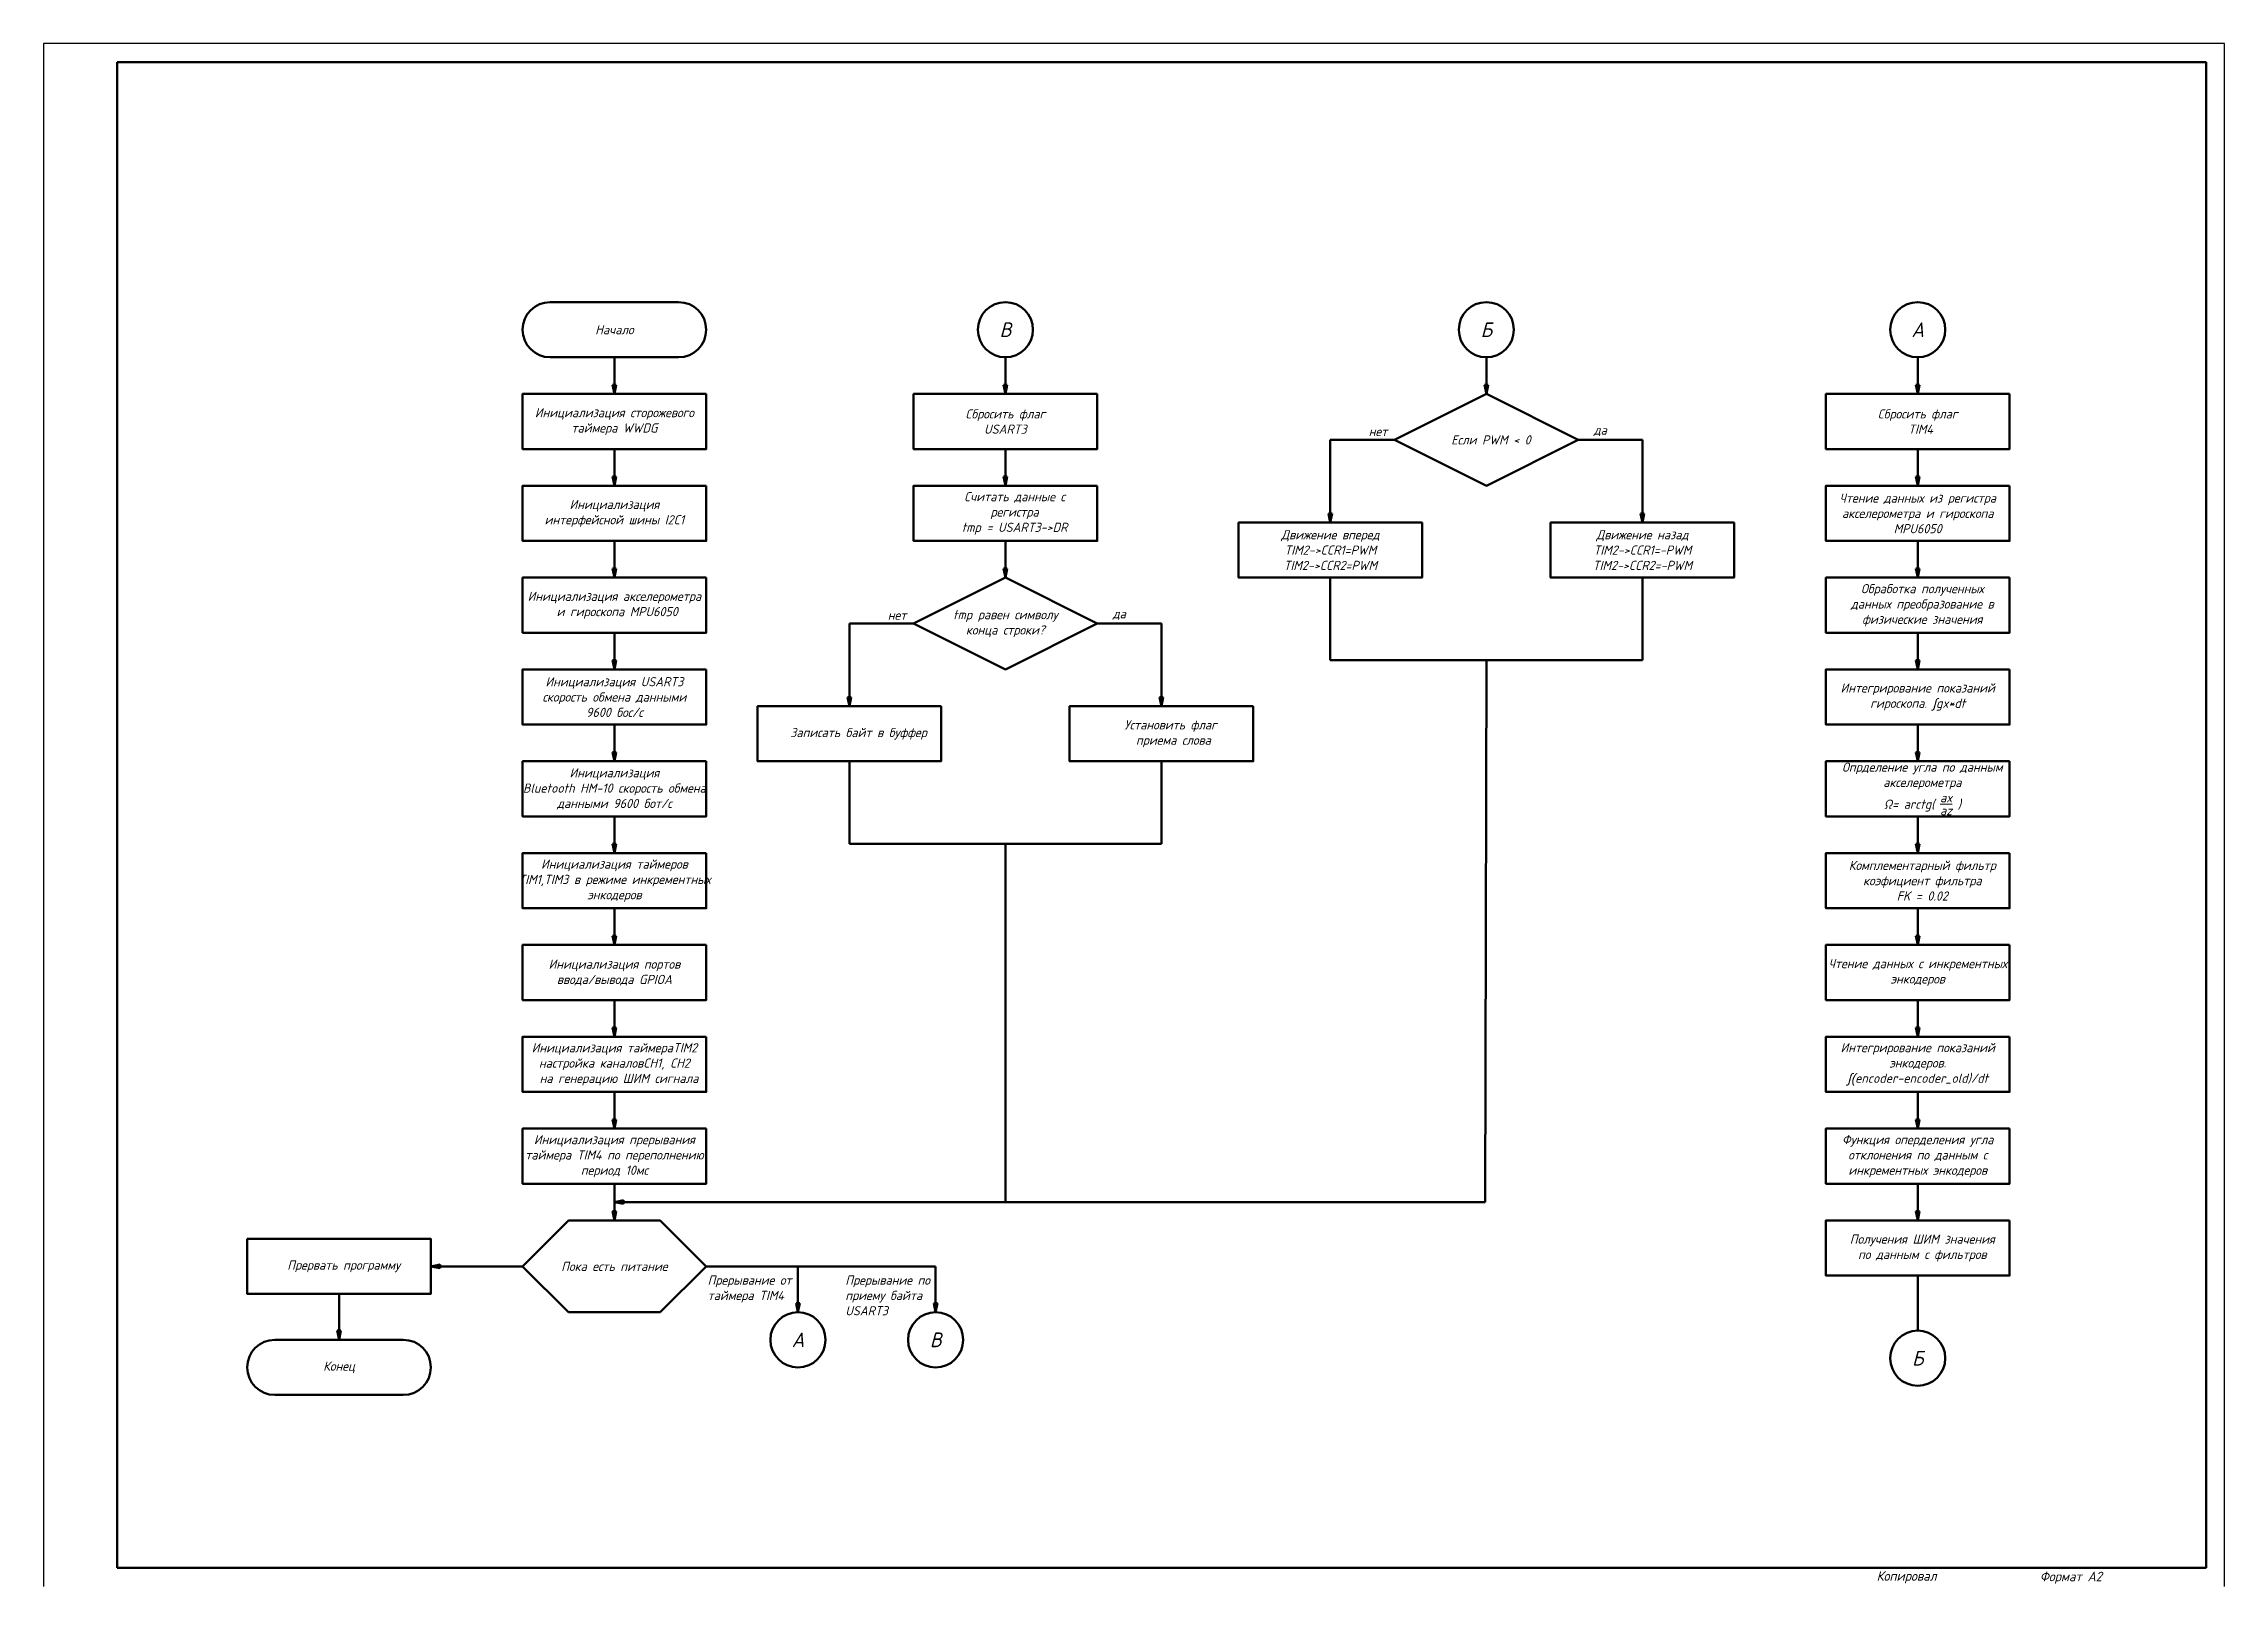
# Model space of a CAD drawing. Header units: inches. Extents: x -14 to 5184, y -66 to 1689.
# Drawn here: x 3977 to 4571, y 835 to 1255 of the extents above; entities that cross this region are included whole.
import ezdxf

# ---------------------------------------------------------------- set-up
doc = ezdxf.new("R2010")
doc.units = ezdxf.units.IN
doc.header["$MEASUREMENT"] = 0
for name, color, linetype, lineweight in [('Видимые тонкие (ГОСТ)', 7, 'Continuous', 25), ('Видимый контур (ГОСТ)', 7, 'Continuous', 50), ('Текст', 7, 'Continuous', 15)]:
    doc.layers.add(name, color=color, linetype=linetype, lineweight=lineweight)
doc.styles.get("Standard").update_dxf_attribs({"font": 'gost_b.ttf', "oblique": 15})

msp = doc.modelspace()

# ---------------------------------------------------------------- texts
at = {"layer": 'Текст'}
for s, width, heights, insert, char_height, attachment_point in [('{\\fGOST type B|b0|i0|c204|p0;Начало}', 15, [0], (4131.9806, 1177.3534), 2.5, 5), ('{\\fGOST type B|b0|i0|c204|p0;В}', 33.288986, [13.444], (4238.4806, 1177.3534), 4, 5), ('{\\fGOST type B|b0|i0|c204|p0;Б}', 33.288986, [13.444], (4369.4806, 1177.3534), 4, 5), ('{\\fGOST type B|b0|i0|c204|p0;А}', 33.288986, [13.444], (4486.9806, 1177.3534), 4, 5), ('{\\fGOST type B|b0|i0|c204|p0;Инициализация сторожевого таймера }WWDG', 49.757561, [14.7481], (4131.9806, 1152.3534), 2.5, 5), ('{\\fGOST type B|b0|i0|c204|p0;Сбросить флаг\\P}USART3', 51.197531, [16.1877], (4238.4806, 1152.3534), 2.5, 5), ('{\\fGOST type B|b0|i0|c204|p0;Сбросить флаг\\P }TIM4', 51.197531, [16.1877], (4486.9806, 1152.3534), 2.5, 5), ('\\pxqc,t0;{\\fGOST type B|b0|i0|c204|p0; нет}', 10.539481, [0], (4344.4806, 1148.3814), 2.5, 9), ('\\pxi-3,l4,t4;{\\fGOST type B|b0|i0|c204|p0;Если^I}PWM < 0', 61.125073, [0], (4369.4806, 1147.3534), 2.5, 5), ('\\pxqc,t0;{\\fGOST type B|b0|i0|c204|p0; да}', 10.539481, [0], (4394.4806, 1148.3814), 2.5, 7), ('{\\fGOST type B|b0|i0|c204|p0;Инициализация интерфейсной шины }I2C1', 40.561222, [8.9043], (4131.9806, 1127.3534), 2.5, 5), ('\\pxi-3,l5,t5;{\\fGOST type B|b0|i0|c204|p0;Считать^Iданные с\\Pрегистра }\\Ptmp = USART3->DR', 50.556567, [16.6149], (4238.4806, 1127.3534), 2.5, 5), ('{\\fGOST type B|b0|i0|c204|p0;Чтение данных из регистра\\Pакселерометра и гироскопа }MPU6050', 50.556567, [16.6149], (4486.9806, 1127.3534), 2.5, 5), ('{\\fGOST type B|b0|i0|c204|p0;Движение вперед\\P}TIM2->CCR1=PWM\\PTIM2->CCR2=PWM', 50.556567, [16.6149], (4326.9806, 1117.3534), 2.5, 5), ('{\\fGOST type B|b0|i0|c204|p0;Движение назад\\P}TIM2->CCR1={\\fGOST type B|b0|i0|c204|p0;-}PWM\\PTIM2->CCR2={\\fGOST type B|b0|i0|c204|p0;-}PWM', 50.556567, [16.6149], (4411.9806, 1117.3534), 2.5, 5), ('{\\fGOST type B|b0|i0|c204|p0;Инициализация акселерометра\\P и гироскопа }MPU6050', 53.913626, [13.5609], (4131.9806, 1102.3534), 2.5, 5), ('\\pxi-3,l4,t4;{\\fGOST type B|b0|i0|c204|p0;Обработка^Iполученных \\Pданных преобразование в \\Pфизические значения}', 50.556567, [16.6149], (4486.9806, 1102.3534), 2.5, 5), ('\\pxqc,t0;{\\fGOST type B|b0|i0|c204|p0; нет}', 10.539481, [0], (4213.4806, 1098.3814), 2.5, 9), ('tmp {\\fGOST type B|b0|i0|c204|p0;равен символу \\Pконца строки? }', 61.125073, [0], (4238.4806, 1097.3534), 2.5, 5), ('\\pxqc,t0;{\\fGOST type B|b0|i0|c204|p0; да}', 10.539481, [0], (4263.4806, 1098.3814), 2.5, 7), ('{\\fGOST type B|b0|i0|c204|p0;Инициализация }USART3 {\\fGOST type B|b0|i0|c204|p0;скорость обмена данными 9600 бос/с}', 45.478646, [14.4333], (4131.9806, 1077.3534), 2.5, 5), ('{\\fGOST type B|b0|i0|c204|p0;Интегрирование показаний гироскопа. \\fArial|b0|i0|c0|p0;∫}gx*dt', 50.556567, [16.6149], (4486.9806, 1077.3534), 2.5, 5), ('\\pxi-3,l5,t5;{\\fGOST type B|b0|i0|c204|p0;Установить флаг\\P приема слова}', 50.556567, [16.6149], (4280.9806, 1067.3534), 2.5, 5), ('\\pxi-3,l5,t5;{\\fGOST type B|b0|i0|c204|p0;Записать^Iбайт в буффер }', 50.556567, [16.6149], (4195.9806, 1067.3534), 2.5, 5), ('{\\fGOST type B|b0|i0|c204|p0;Инициализация }\\P{\\fGOST type B|b0|i0|c204|p0;Bluetooth HM-10} {\\fGOST type B|b0|i0|c204|p0;скорость обмена данными 9600 бот/с}', 53.913626, [13.5609], (4131.9806, 1052.3534), 2.5, 5), ('\\A1;\\pxi-3,l4,t4;{\\fGOST type B|b0|i0|c204|p0;Опрделение угла по данным \\Pакселерометра} \\P{\\fISOCPEUR|b0|i0|c0|p0;Ω}= arctg( \\Sax/az; )', 50.556567, [16.6149], (4486.9806, 1052.3534), 2.5, 5), ('{\\fGOST type B|b0|i0|c204|p0;Инициализация таймеров }TIM1,TIM3{\\fGOST type B|b0|i0|c204|p0; в режиме инкрементных энкодеров}', 53.913626, [13.5609], (4131.9806, 1027.3534), 2.5, 5), ('\\A1;\\pxi-3,l4,t4;{\\fGOST type B|b0|i0|c204|p0;Комплементарный фильтр\\Pкоэфициент} {\\fGOST type B|b0|i0|c204|p0;фильтра \\P}FK = 0.02', 50.556567, [16.6149], (4486.9806, 1027.3534), 2.5, 5), ('{\\fGOST type B|b0|i0|c204|p0;Инициализация портов ввода/вывода }GPIOA', 53.913626, [13.5609], (4131.9806, 1002.3534), 2.5, 5), ('\\A1;{\\fGOST type B|b0|i0|c204|p0;Чтение данных с инкрементных энкодеров}', 50.556567, [16.6149], (4486.9806, 1002.3534), 2.5, 5), ('{\\fGOST type B|b0|i0|c204|p0;Инициализация таймера}TIM2{\\fGOST type B|b0|i0|c204|p0; настройка каналов}CH1, CH2{\\fGOST type B|b0|i0|c204|p0;\\P\\pxi-3,l4,t2,3;на^Iгенерацию ШИМ сигнала}', 49.148027, [21.7562], (4131.9806, 977.3534), 2.5, 5), ('{\\fGOST type B|b0|i0|c204|p0;Интегрирование показаний энкодеров. }\\P{\\fArial|b0|i0|c0|p0;∫(}encoder-encoder_old{\\fGOST type B|b0|i0|c204|p0;)/}dt', 50.556567, [16.6149], (4486.9806, 977.3534), 2.5, 5), ('{\\fGOST type B|b0|i0|c204|p0;Инициализация прерывания таймера }TIM4 {\\fGOST type B|b0|i0|c204|p0;по переполнению период 10мс}', 49.757561, [14.7481], (4131.9806, 952.3534), 2.5, 5), ('{\\fGOST type B|b0|i0|c204|p0;Функция оперделения угла отклонения по данным с инкрементных энкодеров}', 50.556567, [16.6149], (4486.9806, 952.3534), 2.5, 5), ('\\pxi-3,l4,t4;{\\fGOST type B|b0|i0|c204|p0;Получения^IШИМ значения \\Pпо данным с фильтров}', 50.556567, [16.6149], (4486.9806, 927.3534), 2.5, 5), ('\\pxi-3,l4,t3,4;{\\fGOST type B|b0|i0|c204|p0;Прервать программу}', 49.757561, [14.7481], (4056.9806, 922.3534), 2.5, 5), ('{\\fGOST type B|b0|i0|c204|p0;Пока есть питание}', 33.288986, [13.444], (4131.9806, 922.3534), 2.5, 5), ('{\\fGOST type B|b0|i0|c204|p0;А}', 33.288986, [13.444], (4181.9806, 902.3534), 4, 5), ('{\\fGOST type B|b0|i0|c204|p0;В}', 33.288986, [13.444], (4219.4806, 902.3534), 4, 5), ('{\\fGOST type B|b0|i0|c204|p0;Б}', 33.288986, [13.444], (4486.9806, 897.3534), 4, 5), ('{\\fGOST type B|b0|i0|c204|p0;Конец}', 15, [0], (4056.9806, 894.8534), 2.5, 5)]:
    msp.add_mtext_dynamic_manual_height_columns(s, width=width, gutter_width=5, heights=heights, dxfattribs=dict(at, insert=insert, char_height=char_height, attachment_point=attachment_point))
at = {"layer": 'Текст', "char_height": 2.5, "width": 24.607294, "attachment_point": 3}
for s, insert in [('\\pxql;{\\fGOST type B|b0|i0|c204|p0;Прерывание от ^Jтаймера }TIM4', (4181.9806, 919.8534)), ('\\pxql;{\\fGOST type B|b0|i0|c204|p0;Прерывание по приему байта }USART3', (4219.4806, 919.8534))]:
    msp.add_mtext(s, dxfattribs=dict(at, insert=insert))
at = {"layer": 'Текст', "color": 0, "transparency": 33554684, "char_height": 2.6, "attachment_point": 1}
for s, width, insert in [('{\\fGOST type B|b0|i0|c204|p0;Копировал}', 17, (4475.7812, 839.3609)), ('{\\fGOST type B|b0|i0|c204|p0;Формат А2}', 20, (4520.2308, 839.2287))]:
    msp.add_mtext_dynamic_manual_height_columns(s, width=width, gutter_width=17.5, heights=[0], dxfattribs=dict(at, insert=insert))

# ---------------------------------------------------------------- hatches: boundary and pattern name
at = {"layer": 'Видимый контур (ГОСТ)'}
h = msp.add_hatch(color=256, dxfattribs=at)
h.dxf.hatch_style = 1
h.paths.add_polyline_path([(4131.4806, 1162.3534), (4131.9806, 1162.3534), (4131.9806, 1159.8534)])
h.paths.add_polyline_path([(4131.9806, 1159.8534), (4131.9806, 1162.3534), (4132.4806, 1162.3534)])
h = msp.add_hatch(color=256, dxfattribs=at)
h.dxf.hatch_style = 1
h.paths.add_polyline_path([(4237.9806, 1162.3534), (4238.4806, 1162.3534), (4238.4806, 1159.8534)])
h.paths.add_polyline_path([(4238.4806, 1159.8534), (4238.4806, 1162.3534), (4238.9806, 1162.3534)])
h = msp.add_hatch(color=256, dxfattribs=at)
h.dxf.hatch_style = 1
h.paths.add_polyline_path([(4368.9806, 1162.3534), (4369.4806, 1162.3534), (4369.4806, 1159.8534)])
h.paths.add_polyline_path([(4369.4806, 1159.8534), (4369.4806, 1162.3534), (4369.9806, 1162.3534)])
h = msp.add_hatch(color=256, dxfattribs=at)
h.dxf.hatch_style = 1
h.paths.add_polyline_path([(4486.4806, 1162.3534), (4486.9806, 1162.3534), (4486.9806, 1159.8534)])
h.paths.add_polyline_path([(4486.9806, 1159.8534), (4486.9806, 1162.3534), (4487.4806, 1162.3534)])
h = msp.add_hatch(color=256, dxfattribs=at)
h.dxf.hatch_style = 1
h.paths.add_polyline_path([(4131.4806, 1137.3534), (4131.9806, 1137.3534), (4131.9806, 1134.8534)])
h.paths.add_polyline_path([(4131.9806, 1134.8534), (4131.9806, 1137.3534), (4132.4806, 1137.3534)])
h = msp.add_hatch(color=256, dxfattribs=at)
h.dxf.hatch_style = 1
h.paths.add_polyline_path([(4237.9806, 1137.3534), (4238.4806, 1137.3534), (4238.4806, 1134.8534)])
h.paths.add_polyline_path([(4238.4806, 1134.8534), (4238.4806, 1137.3534), (4238.9806, 1137.3534)])
h = msp.add_hatch(color=256, dxfattribs=at)
h.dxf.hatch_style = 1
h.paths.add_polyline_path([(4486.4806, 1137.3534), (4486.9806, 1137.3534), (4486.9806, 1134.8534)])
h.paths.add_polyline_path([(4486.9806, 1134.8534), (4486.9806, 1137.3534), (4487.4806, 1137.3534)])
h = msp.add_hatch(color=256, dxfattribs=at)
h.dxf.hatch_style = 1
h.paths.add_polyline_path([(4326.4806, 1127.3534), (4326.9806, 1127.3534), (4326.9806, 1124.8534)])
h.paths.add_polyline_path([(4326.9806, 1124.8534), (4326.9806, 1127.3534), (4327.4806, 1127.3534)])
h = msp.add_hatch(color=256, dxfattribs=at)
h.dxf.hatch_style = 1
h.paths.add_polyline_path([(4411.4806, 1127.3534), (4411.9806, 1127.3534), (4411.9806, 1124.8534)])
h.paths.add_polyline_path([(4411.9806, 1124.8534), (4411.9806, 1127.3534), (4412.4806, 1127.3534)])
h = msp.add_hatch(color=256, dxfattribs=at)
h.dxf.hatch_style = 1
h.paths.add_polyline_path([(4131.4806, 1112.3534), (4131.9806, 1112.3534), (4131.9806, 1109.8534)])
h.paths.add_polyline_path([(4131.9806, 1109.8534), (4131.9806, 1112.3534), (4132.4806, 1112.3534)])
h = msp.add_hatch(color=256, dxfattribs=at)
h.dxf.hatch_style = 1
h.paths.add_polyline_path([(4237.9806, 1112.3534), (4238.4806, 1112.3534), (4238.4806, 1109.8534)])
h.paths.add_polyline_path([(4238.4806, 1109.8534), (4238.4806, 1112.3534), (4238.9806, 1112.3534)])
h = msp.add_hatch(color=256, dxfattribs=at)
h.dxf.hatch_style = 1
h.paths.add_polyline_path([(4486.4806, 1112.3534), (4486.9806, 1112.3534), (4486.9806, 1109.8534)])
h.paths.add_polyline_path([(4486.9806, 1109.8534), (4486.9806, 1112.3534), (4487.4806, 1112.3534)])
h = msp.add_hatch(color=256, dxfattribs=at)
h.dxf.hatch_style = 1
h.paths.add_polyline_path([(4131.4806, 1087.3534), (4131.9806, 1087.3534), (4131.9806, 1084.8534)])
h.paths.add_polyline_path([(4131.9806, 1084.8534), (4131.9806, 1087.3534), (4132.4806, 1087.3534)])
h = msp.add_hatch(color=256, dxfattribs=at)
h.dxf.hatch_style = 1
h.paths.add_polyline_path([(4486.4806, 1087.3534), (4486.9806, 1087.3534), (4486.9806, 1084.8534)])
h.paths.add_polyline_path([(4486.9806, 1084.8534), (4486.9806, 1087.3534), (4487.4806, 1087.3534)])
h = msp.add_hatch(color=256, dxfattribs=at)
h.dxf.hatch_style = 1
h.paths.add_polyline_path([(4195.4806, 1077.3534), (4195.9806, 1077.3534), (4195.9806, 1074.8534)])
h.paths.add_polyline_path([(4195.9806, 1074.8534), (4195.9806, 1077.3534), (4196.4806, 1077.3534)])
h = msp.add_hatch(color=256, dxfattribs=at)
h.dxf.hatch_style = 1
h.paths.add_polyline_path([(4280.4806, 1077.3534), (4280.9806, 1077.3534), (4280.9806, 1074.8534)])
h.paths.add_polyline_path([(4280.9806, 1074.8534), (4280.9806, 1077.3534), (4281.4806, 1077.3534)])
h = msp.add_hatch(color=256, dxfattribs=at)
h.dxf.hatch_style = 1
h.paths.add_polyline_path([(4131.4806, 1062.3534), (4131.9806, 1062.3534), (4131.9806, 1059.8534)])
h.paths.add_polyline_path([(4131.9806, 1059.8534), (4131.9806, 1062.3534), (4132.4806, 1062.3534)])
h = msp.add_hatch(color=256, dxfattribs=at)
h.dxf.hatch_style = 1
h.paths.add_polyline_path([(4486.4806, 1062.3534), (4486.9806, 1062.3534), (4486.9806, 1059.8534)])
h.paths.add_polyline_path([(4486.9806, 1059.8534), (4486.9806, 1062.3534), (4487.4806, 1062.3534)])
h = msp.add_hatch(color=256, dxfattribs=at)
h.dxf.hatch_style = 1
h.paths.add_polyline_path([(4131.4806, 1037.3534), (4131.9806, 1037.3534), (4131.9806, 1034.8534)])
h.paths.add_polyline_path([(4131.9806, 1034.8534), (4131.9806, 1037.3534), (4132.4806, 1037.3534)])
h = msp.add_hatch(color=256, dxfattribs=at)
h.dxf.hatch_style = 1
h.paths.add_polyline_path([(4486.4806, 1037.3534), (4486.9806, 1037.3534), (4486.9806, 1034.8534)])
h.paths.add_polyline_path([(4486.9806, 1034.8534), (4486.9806, 1037.3534), (4487.4806, 1037.3534)])
h = msp.add_hatch(color=256, dxfattribs=at)
h.dxf.hatch_style = 1
h.paths.add_polyline_path([(4131.4806, 1012.3534), (4131.9806, 1012.3534), (4131.9806, 1009.8534)])
h.paths.add_polyline_path([(4131.9806, 1009.8534), (4131.9806, 1012.3534), (4132.4806, 1012.3534)])
h = msp.add_hatch(color=256, dxfattribs=at)
h.dxf.hatch_style = 1
h.paths.add_polyline_path([(4486.4806, 1012.3534), (4486.9806, 1012.3534), (4486.9806, 1009.8534)])
h.paths.add_polyline_path([(4486.9806, 1009.8534), (4486.9806, 1012.3534), (4487.4806, 1012.3534)])
h = msp.add_hatch(color=256, dxfattribs=at)
h.dxf.hatch_style = 1
h.paths.add_polyline_path([(4131.4806, 987.3534), (4131.9806, 987.3534), (4131.9806, 984.8534)])
h.paths.add_polyline_path([(4131.9806, 984.8534), (4131.9806, 987.3534), (4132.4806, 987.3534)])
h = msp.add_hatch(color=256, dxfattribs=at)
h.dxf.hatch_style = 1
h.paths.add_polyline_path([(4486.4806, 987.3534), (4486.9806, 987.3534), (4486.9806, 984.8534)])
h.paths.add_polyline_path([(4486.9806, 984.8534), (4486.9806, 987.3534), (4487.4806, 987.3534)])
h = msp.add_hatch(color=256, dxfattribs=at)
h.dxf.hatch_style = 1
h.paths.add_polyline_path([(4131.4806, 962.3534), (4131.9806, 962.3534), (4131.9806, 959.8534)])
h.paths.add_polyline_path([(4131.9806, 959.8534), (4131.9806, 962.3534), (4132.4806, 962.3534)])
h = msp.add_hatch(color=256, dxfattribs=at)
h.dxf.hatch_style = 1
h.paths.add_polyline_path([(4486.4806, 962.3534), (4486.9806, 962.3534), (4486.9806, 959.8534)])
h.paths.add_polyline_path([(4486.9806, 959.8534), (4486.9806, 962.3534), (4487.4806, 962.3534)])
h = msp.add_hatch(color=256, dxfattribs=at)
h.dxf.hatch_style = 1
h.paths.add_polyline_path([(4134.4806, 940.3534), (4134.4806, 939.8534), (4131.9806, 939.8534)])
h.paths.add_polyline_path([(4131.9806, 939.8534), (4134.4806, 939.8534), (4134.4806, 939.3534)])
h = msp.add_hatch(color=256, dxfattribs=at)
h.dxf.hatch_style = 1
h.paths.add_polyline_path([(4131.4806, 937.3534), (4131.9806, 937.3534), (4131.9806, 934.8534)])
h.paths.add_polyline_path([(4131.9806, 934.8534), (4131.9806, 937.3534), (4132.4806, 937.3534)])
h = msp.add_hatch(color=256, dxfattribs=at)
h.dxf.hatch_style = 1
h.paths.add_polyline_path([(4486.4806, 937.3534), (4486.9806, 937.3534), (4486.9806, 934.8534)])
h.paths.add_polyline_path([(4486.9806, 934.8534), (4486.9806, 937.3534), (4487.4806, 937.3534)])
h = msp.add_hatch(color=256, dxfattribs=at)
h.dxf.hatch_style = 1
h.paths.add_polyline_path([(4084.4806, 921.8534), (4084.4806, 922.3534), (4081.9806, 922.3534)])
h.paths.add_polyline_path([(4081.9806, 922.3534), (4084.4806, 922.3534), (4084.4806, 922.8534)])
h = msp.add_hatch(color=256, dxfattribs=at)
h.dxf.hatch_style = 1
h.paths.add_polyline_path([(4182.4806, 912.3534), (4181.9806, 912.3534), (4181.9806, 909.8534)])
h.paths.add_polyline_path([(4181.9806, 909.8534), (4181.9806, 912.3534), (4181.4806, 912.3534)])
h = msp.add_hatch(color=256, dxfattribs=at)
h.dxf.hatch_style = 1
h.paths.add_polyline_path([(4219.9806, 912.3534), (4219.4806, 912.3534), (4219.4806, 909.8534)])
h.paths.add_polyline_path([(4219.4806, 909.8534), (4219.4806, 912.3534), (4218.9806, 912.3534)])
h = msp.add_hatch(color=256, dxfattribs=at)
h.dxf.hatch_style = 1
h.paths.add_polyline_path([(4057.4806, 904.8534), (4056.9806, 904.8534), (4056.9806, 902.3534)])
h.paths.add_polyline_path([(4056.9806, 902.3534), (4056.9806, 904.8534), (4056.4806, 904.8534)])

# ---------------------------------------------------------------- linework, layer by layer
at = {"layer": 'Видимые тонкие (ГОСТ)', "transparency": 33554684}
for p, q in [((4570.5099, 1255.2356), (3976.5099, 1255.2356)), ((3976.5099, 1255.2356), (3976.5099, 835.2356)), ((4570.5099, 835.2356), (4570.5099, 1255.2356))]:
    msp.add_line(p, q, dxfattribs=at)
at = {"layer": 'Видимый контур (ГОСТ)', "transparency": 33554684}
for p, q in [((4565.5099, 1250.2356), (3996.5099, 1250.2356)), ((3996.5099, 1250.2356), (3996.5099, 840.2356)), ((4565.5099, 840.2356), (4565.5099, 1250.2356)), ((3996.5099, 840.2356), (3996.5099, 880.2356)), ((3996.5099, 840.2356), (4565.5099, 840.2356))]:
    msp.add_line(p, q, dxfattribs=at)
at = {"layer": 'Видимый контур (ГОСТ)'}
for p, q in [((4131.9806, 1159.8534), (4131.9806, 1169.8534)), ((4238.4806, 1159.8534), (4238.4806, 1169.8534)), ((4369.4806, 1159.8534), (4369.4806, 1169.8534)), ((4486.9806, 1159.8534), (4486.9806, 1169.8534)), ((4132.4806, 1162.3534), (4131.4806, 1162.3534)), ((4131.4806, 1162.3534), (4131.9806, 1159.8534)), ((4131.9806, 1159.8534), (4132.4806, 1162.3534)), ((4238.9806, 1162.3534), (4237.9806, 1162.3534)), ((4237.9806, 1162.3534), (4238.4806, 1159.8534)), ((4238.4806, 1159.8534), (4238.9806, 1162.3534)), ((4369.4806, 1159.8534), (4344.4806, 1147.3534)), ((4369.9806, 1162.3534), (4368.9806, 1162.3534)), ((4368.9806, 1162.3534), (4369.4806, 1159.8534)), ((4369.4806, 1159.8534), (4369.9806, 1162.3534)), ((4394.4806, 1147.3534), (4369.4806, 1159.8534)), ((4487.4806, 1162.3534), (4486.4806, 1162.3534)), ((4486.4806, 1162.3534), (4486.9806, 1159.8534)), ((4486.9806, 1159.8534), (4487.4806, 1162.3534)), ((4344.4806, 1147.3534), (4326.9806, 1147.3534)), ((4326.9806, 1147.3534), (4326.9806, 1124.8534)), ((4344.4806, 1147.3534), (4369.4806, 1134.8534)), ((4369.4806, 1134.8534), (4394.4806, 1147.3534)), ((4394.4806, 1147.3534), (4411.9806, 1147.3534)), ((4411.9806, 1147.3534), (4411.9806, 1124.8534)), ((4131.9806, 1134.8534), (4131.9806, 1144.8534)), ((4238.4806, 1134.8534), (4238.4806, 1144.8534)), ((4486.9806, 1134.8534), (4486.9806, 1144.8534)), ((4132.4806, 1137.3534), (4131.4806, 1137.3534)), ((4131.4806, 1137.3534), (4131.9806, 1134.8534)), ((4131.9806, 1134.8534), (4132.4806, 1137.3534)), ((4238.9806, 1137.3534), (4237.9806, 1137.3534)), ((4237.9806, 1137.3534), (4238.4806, 1134.8534)), ((4238.4806, 1134.8534), (4238.9806, 1137.3534)), ((4487.4806, 1137.3534), (4486.4806, 1137.3534)), ((4486.4806, 1137.3534), (4486.9806, 1134.8534)), ((4486.9806, 1134.8534), (4487.4806, 1137.3534)), ((4327.4806, 1127.3534), (4326.4806, 1127.3534)), ((4326.4806, 1127.3534), (4326.9806, 1124.8534)), ((4326.9806, 1124.8534), (4327.4806, 1127.3534)), ((4412.4806, 1127.3534), (4411.4806, 1127.3534)), ((4411.4806, 1127.3534), (4411.9806, 1124.8534)), ((4411.9806, 1124.8534), (4412.4806, 1127.3534)), ((4131.9806, 1109.8534), (4131.9806, 1119.8534)), ((4238.4806, 1109.8534), (4238.4806, 1119.8534)), ((4486.9806, 1109.8534), (4486.9806, 1119.8534)), ((4132.4806, 1112.3534), (4131.4806, 1112.3534)), ((4131.4806, 1112.3534), (4131.9806, 1109.8534)), ((4131.9806, 1109.8534), (4132.4806, 1112.3534)), ((4238.9806, 1112.3534), (4237.9806, 1112.3534)), ((4237.9806, 1112.3534), (4238.4806, 1109.8534)), ((4238.4806, 1109.8534), (4238.9806, 1112.3534)), ((4487.4806, 1112.3534), (4486.4806, 1112.3534)), ((4486.4806, 1112.3534), (4486.9806, 1109.8534)), ((4486.9806, 1109.8534), (4487.4806, 1112.3534)), ((4238.4806, 1109.8534), (4213.4806, 1097.3534)), ((4263.4806, 1097.3534), (4238.4806, 1109.8534)), ((4326.9806, 1109.8534), (4326.9806, 1099.8534)), ((4326.9806, 1087.3534), (4326.9806, 1109.8534)), ((4411.9806, 1109.8534), (4411.9806, 1099.8534)), ((4411.9806, 1087.3534), (4411.9806, 1109.8534)), ((4131.9806, 1084.8534), (4131.9806, 1094.8534)), ((4213.4806, 1097.3534), (4195.9806, 1097.3534)), ((4195.9806, 1097.3534), (4195.9806, 1074.8534)), ((4213.4806, 1097.3534), (4238.4806, 1084.8534)), ((4213.4806, 1097.3534), (4238.4806, 1084.8534)), ((4238.4806, 1084.8534), (4263.4806, 1097.3534)), ((4238.4806, 1084.8534), (4263.4806, 1097.3534)), ((4263.4806, 1097.3534), (4280.9806, 1097.3534)), ((4280.9806, 1097.3534), (4280.9806, 1074.8534)), ((4486.9806, 1084.8534), (4486.9806, 1094.8534)), ((4132.4806, 1087.3534), (4131.4806, 1087.3534)), ((4131.4806, 1087.3534), (4131.9806, 1084.8534)), ((4131.9806, 1084.8534), (4132.4806, 1087.3534)), ((4326.9806, 1087.3534), (4411.9806, 1087.3534)), ((4344.4806, 1087.3534), (4326.9806, 1087.3534)), ((4369.4806, 1087.3534), (4369.1938, 939.8534)), ((4394.4806, 1087.3534), (4411.9806, 1087.3534)), ((4487.4806, 1087.3534), (4486.4806, 1087.3534)), ((4486.4806, 1087.3534), (4486.9806, 1084.8534)), ((4486.9806, 1084.8534), (4487.4806, 1087.3534)), ((4196.4806, 1077.3534), (4195.4806, 1077.3534)), ((4195.4806, 1077.3534), (4195.9806, 1074.8534)), ((4195.9806, 1074.8534), (4196.4806, 1077.3534)), ((4281.4806, 1077.3534), (4280.4806, 1077.3534)), ((4280.4806, 1077.3534), (4280.9806, 1074.8534)), ((4280.9806, 1074.8534), (4281.4806, 1077.3534)), ((4131.9806, 1059.8534), (4131.9806, 1069.8534)), ((4486.9806, 1059.8534), (4486.9806, 1069.8534)), ((4132.4806, 1062.3534), (4131.4806, 1062.3534)), ((4131.4806, 1062.3534), (4131.9806, 1059.8534)), ((4131.9806, 1059.8534), (4132.4806, 1062.3534)), ((4195.9806, 1059.8534), (4195.9806, 1049.8534)), ((4195.9806, 1037.3534), (4195.9806, 1059.8534)), ((4280.9806, 1059.8534), (4280.9806, 1049.8534)), ((4280.9806, 1037.3534), (4280.9806, 1059.8534)), ((4487.4806, 1062.3534), (4486.4806, 1062.3534)), ((4486.4806, 1062.3534), (4486.9806, 1059.8534)), ((4486.9806, 1059.8534), (4487.4806, 1062.3534)), ((4131.9806, 1034.8534), (4131.9806, 1044.8534)), ((4486.9806, 1034.8534), (4486.9806, 1044.8534)), ((4132.4806, 1037.3534), (4131.4806, 1037.3534)), ((4131.4806, 1037.3534), (4131.9806, 1034.8534)), ((4131.9806, 1034.8534), (4132.4806, 1037.3534)), ((4213.4806, 1037.3534), (4195.9806, 1037.3534)), ((4213.4806, 1037.3534), (4280.9806, 1037.3534)), ((4238.4806, 1037.3534), (4238.4806, 939.8534)), ((4487.4806, 1037.3534), (4486.4806, 1037.3534)), ((4486.4806, 1037.3534), (4486.9806, 1034.8534)), ((4486.9806, 1034.8534), (4487.4806, 1037.3534)), ((4131.9806, 1009.8534), (4131.9806, 1019.8534)), ((4486.9806, 1009.8534), (4486.9806, 1019.8534)), ((4132.4806, 1012.3534), (4131.4806, 1012.3534)), ((4131.4806, 1012.3534), (4131.9806, 1009.8534)), ((4131.9806, 1009.8534), (4132.4806, 1012.3534)), ((4487.4806, 1012.3534), (4486.4806, 1012.3534)), ((4486.4806, 1012.3534), (4486.9806, 1009.8534)), ((4486.9806, 1009.8534), (4487.4806, 1012.3534)), ((4131.9806, 984.8534), (4131.9806, 994.8534)), ((4486.9806, 984.8534), (4486.9806, 994.8534)), ((4132.4806, 987.3534), (4131.4806, 987.3534)), ((4131.4806, 987.3534), (4131.9806, 984.8534)), ((4131.9806, 984.8534), (4132.4806, 987.3534)), ((4487.4806, 987.3534), (4486.4806, 987.3534)), ((4486.4806, 987.3534), (4486.9806, 984.8534)), ((4486.9806, 984.8534), (4487.4806, 987.3534)), ((4131.9806, 959.8534), (4131.9806, 969.8534)), ((4486.9806, 959.8534), (4486.9806, 969.8534)), ((4132.4806, 962.3534), (4131.4806, 962.3534)), ((4131.4806, 962.3534), (4131.9806, 959.8534)), ((4131.9806, 959.8534), (4132.4806, 962.3534)), ((4487.4806, 962.3534), (4486.4806, 962.3534)), ((4486.4806, 962.3534), (4486.9806, 959.8534)), ((4486.9806, 959.8534), (4487.4806, 962.3534)), ((4131.9806, 944.8534), (4131.9806, 934.8534)), ((4486.9806, 944.8534), (4486.9806, 934.8534)), ((4134.4806, 940.3534), (4131.9806, 939.8534)), ((4241.9806, 939.8534), (4131.9806, 939.8534)), ((4131.9806, 939.8534), (4134.4806, 939.3534)), ((4134.4806, 939.3534), (4134.4806, 940.3534)), ((4369.1938, 939.8534), (4238.4806, 939.8534)), ((4106.9806, 922.3534), (4119.4806, 934.8534)), ((4144.4806, 934.8534), (4119.4806, 934.8534)), ((4144.4806, 934.8534), (4119.4806, 934.8534)), ((4119.4806, 934.8534), (4144.4806, 934.8534)), ((4132.4806, 937.3534), (4131.4806, 937.3534)), ((4131.4806, 937.3534), (4131.9806, 934.8534)), ((4131.9806, 934.8534), (4132.4806, 937.3534)), ((4144.4806, 934.8534), (4156.9806, 922.3534)), ((4487.4806, 937.3534), (4486.4806, 937.3534)), ((4486.4806, 937.3534), (4486.9806, 934.8534)), ((4486.9806, 934.8534), (4487.4806, 937.3534)), ((4081.9806, 922.3534), (4084.4806, 922.8534)), ((4106.9806, 922.3534), (4081.9806, 922.3534)), ((4084.4806, 921.8534), (4081.9806, 922.3534)), ((4084.4806, 922.8534), (4084.4806, 921.8534)), ((4119.4806, 909.8534), (4106.9806, 922.3534)), ((4156.9806, 922.3534), (4144.4806, 909.8534)), ((4156.9806, 922.3534), (4219.4806, 922.3534)), ((4181.9806, 922.3534), (4181.9806, 909.8534)), ((4219.4806, 922.3534), (4219.4806, 909.8534)), ((4056.9806, 902.3534), (4056.9806, 914.8534)), ((4486.9806, 904.8534), (4486.9806, 919.8534)), ((4144.4806, 909.8534), (4119.4806, 909.8534)), ((4144.4806, 909.8534), (4119.4806, 909.8534)), ((4181.9806, 909.8534), (4181.4806, 912.3534)), ((4181.4806, 912.3534), (4182.4806, 912.3534)), ((4182.4806, 912.3534), (4181.9806, 909.8534)), ((4219.4806, 909.8534), (4218.9806, 912.3534)), ((4218.9806, 912.3534), (4219.9806, 912.3534)), ((4219.9806, 912.3534), (4219.4806, 909.8534)), ((4056.9806, 902.3534), (4056.4806, 904.8534)), ((4056.4806, 904.8534), (4057.4806, 904.8534)), ((4057.4806, 904.8534), (4056.9806, 902.3534))]:
    msp.add_line(p, q, dxfattribs=at)
for points in [[(4149.4806, 1184.8534), (4114.4806, 1184.8534)], [(4114.4806, 1169.8534), (4149.4806, 1169.8534)], [(4039.4806, 902.3534), (4074.4806, 902.3534)], [(4074.4806, 887.3534), (4039.4806, 887.3534)]]:
    msp.add_lwpolyline(points, dxfattribs=at)
for points in [[(4156.9806, 1159.8534), (4106.9806, 1159.8534), (4106.9806, 1144.8534), (4156.9806, 1144.8534)], [(4263.4806, 1159.8534), (4213.4806, 1159.8534), (4213.4806, 1144.8534), (4263.4806, 1144.8534)], [(4511.9806, 1159.8534), (4461.9806, 1159.8534), (4461.9806, 1144.8534), (4511.9806, 1144.8534)], [(4156.9806, 1134.8534), (4106.9806, 1134.8534), (4106.9806, 1119.8534), (4156.9806, 1119.8534)], [(4263.4806, 1134.8534), (4213.4806, 1134.8534), (4213.4806, 1119.8534), (4263.4806, 1119.8534)], [(4511.9806, 1134.8534), (4461.9806, 1134.8534), (4461.9806, 1119.8534), (4511.9806, 1119.8534)], [(4351.9806, 1124.8534), (4301.9806, 1124.8534), (4301.9806, 1109.8534), (4351.9806, 1109.8534)], [(4436.9806, 1124.8534), (4386.9806, 1124.8534), (4386.9806, 1109.8534), (4436.9806, 1109.8534)], [(4156.9806, 1109.8534), (4106.9806, 1109.8534), (4106.9806, 1094.8534), (4156.9806, 1094.8534)], [(4511.9806, 1109.8534), (4461.9806, 1109.8534), (4461.9806, 1094.8534), (4511.9806, 1094.8534)], [(4156.9806, 1084.8534), (4106.9806, 1084.8534), (4106.9806, 1069.8534), (4156.9806, 1069.8534)], [(4511.9806, 1084.8534), (4461.9806, 1084.8534), (4461.9806, 1069.8534), (4511.9806, 1069.8534)], [(4220.9806, 1074.8534), (4170.9806, 1074.8534), (4170.9806, 1059.8534), (4220.9806, 1059.8534)], [(4305.9806, 1074.8534), (4255.9806, 1074.8534), (4255.9806, 1059.8534), (4305.9806, 1059.8534)], [(4156.9806, 1059.8534), (4106.9806, 1059.8534), (4106.9806, 1044.8534), (4156.9806, 1044.8534)], [(4511.9806, 1059.8534), (4461.9806, 1059.8534), (4461.9806, 1044.8534), (4511.9806, 1044.8534)], [(4156.9806, 1034.8534), (4106.9806, 1034.8534), (4106.9806, 1019.8534), (4156.9806, 1019.8534)], [(4511.9806, 1034.8534), (4461.9806, 1034.8534), (4461.9806, 1019.8534), (4511.9806, 1019.8534)], [(4156.9806, 1009.8534), (4106.9806, 1009.8534), (4106.9806, 994.8534), (4156.9806, 994.8534)], [(4511.9806, 1009.8534), (4461.9806, 1009.8534), (4461.9806, 994.8534), (4511.9806, 994.8534)], [(4156.9806, 984.8534), (4106.9806, 984.8534), (4106.9806, 969.8534), (4156.9806, 969.8534)], [(4511.9806, 984.8534), (4461.9806, 984.8534), (4461.9806, 969.8534), (4511.9806, 969.8534)], [(4156.9806, 959.8534), (4106.9806, 959.8534), (4106.9806, 944.8534), (4156.9806, 944.8534)], [(4511.9806, 959.8534), (4461.9806, 959.8534), (4461.9806, 944.8534), (4511.9806, 944.8534)], [(4511.9806, 934.8534), (4461.9806, 934.8534), (4461.9806, 919.8534), (4511.9806, 919.8534)], [(4031.9806, 929.8534), (4081.9806, 929.8534), (4081.9806, 914.8534), (4031.9806, 914.8534)]]:
    msp.add_lwpolyline(points, close=True, dxfattribs=at)
for centre in [(4238.4806, 1177.3534), (4238.4806, 1177.3534), (4369.4806, 1177.3534), (4486.9806, 1177.3534), (4181.9806, 902.3534), (4219.4806, 902.3534), (4486.9806, 897.3534)]:
    msp.add_circle(centre, 7.5, dxfattribs=at)
for centre, start, end in [((4114.4806, 1177.3534), 90, 270), ((4149.4806, 1177.3534), 270, 90), ((4039.4806, 894.8534), 90, 270), ((4074.4806, 894.8534), 270, 90)]:
    msp.add_arc(centre, 7.5, start, end, dxfattribs=at)

msp.set_redraw_order([(e.dxf.handle, doc.entitydb.next_handle()) for e in msp.query("TEXT MTEXT ATTDEF DIMENSION ARC_DIMENSION")])  # texts and dimensions are drawn at this point

doc.saveas('drawing.dxf')
